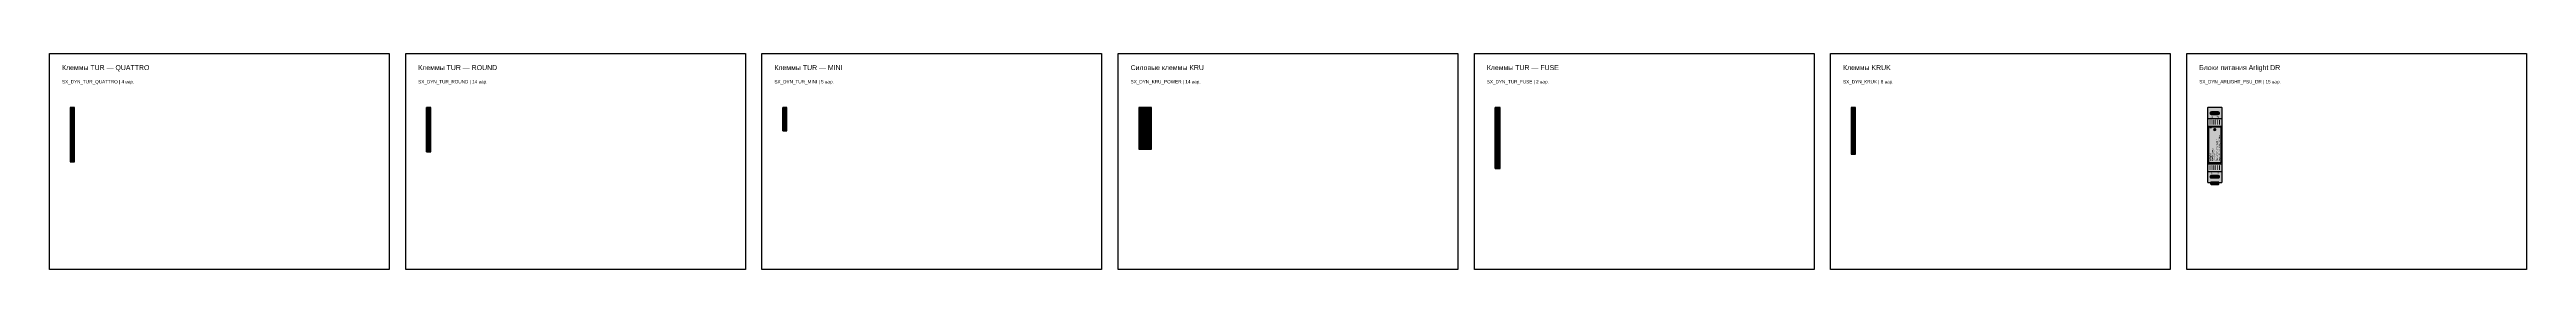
# Model space of a CAD drawing. Header units: millimetres. Extents: x 27500 to 33280, y -10980 to 420.
# Drawn here: x 27500 to 30490, y -520 to -260 of the extents above; entities that cross this region are included whole.
import ezdxf
from ezdxf.enums import TextEntityAlignment as Align

# ---------------------------------------------------------------- set-up
doc = ezdxf.new("R2010")
doc.units = ezdxf.units.MM
doc.styles.add('AL_Arial', font='arial.ttf')
doc.styles.add('AL_ArialBd', font='arialbd.ttf')
doc.styles.add('AL_ArialBdI', font='arialbi.ttf')
doc.styles.get("Standard").update_dxf_attribs({"font": 'arial.ttf'})
doc.styles.add('SX_DYNAMIC_ARIAL', font='arial.ttf')

# ---------------------------------------------------------------- blocks, each defined once
blk = doc.blocks.new('SX_DYN_TUR_QUATTRO_G001')
at = {"true_color": 0x676663}
for points in [[(0, 31.7), (5.2, 31.7), (5.2, 32.7), (0, 32.7)], [(0, -32.7), (5.2, -32.7), (5.2, -31.8), (0, -31.8)]]:
    blk.add_hatch(color=251, dxfattribs=at).paths.add_polyline_path(points)
at = {"true_color": 0x797874}
for points in [[(0, 22.9), (5.2, 22.9), (5.2, 31.7), (0, 31.7)], [(0, -31.8), (5.2, -31.8), (5.2, -23.5), (0, -23.5)]]:
    blk.add_hatch(color=8, dxfattribs=at).paths.add_polyline_path(points)
at = {"true_color": 0x989692}
for points in [[(0, 5.9), (5.2, 5.9), (5.2, 22.9), (0, 22.9)], [(0, -23.5), (5.2, -23.5), (5.2, -3.3), (0, -3.3)]]:
    blk.add_hatch(color=252, dxfattribs=at).paths.add_polyline_path(points)
at = {"true_color": 0x858480}
blk.add_hatch(color=252, dxfattribs=at).paths.add_polyline_path([(0, -3.3), (5.2, -3.3), (5.2, 5.9), (0, 5.9)])
at = {"true_color": 0x3f3f3d}
h = blk.add_hatch(color=250, dxfattribs=at)
edge = h.paths.add_edge_path()
edge.add_arc((2.6, 18.6), 2.1, 0, 360)
h = blk.add_hatch(color=250, dxfattribs=at)
edge = h.paths.add_edge_path()
edge.add_arc((2.6, 10.2), 2.1, 0, 360)
at = {"true_color": 0xa4a29d}
blk.add_hatch(color=253, dxfattribs=at).paths.add_polyline_path([(1, -0.5), (4.2, -0.5, 0.414214), (4.6, -0.1), (4.6, 2.7, 0.414214), (4.2, 3.1), (1, 3.1, 0.414214), (0.6, 2.7), (0.6, -0.1, 0.414214)])
at = {"true_color": 0x444341}
for points in [[(1, 23.1), (4.2, 23.1, 0.414214), (4.5, 23.4), (4.5, 23.6, 0.414214), (4.2, 23.9), (1, 23.9, 0.414214), (0.7, 23.6), (0.7, 23.4, 0.414214)], [(1, -24.5), (4.2, -24.5, 0.414214), (4.5, -24.2), (4.5, -24, 0.414214), (4.2, -23.7), (1, -23.7, 0.414214), (0.7, -24), (0.7, -24.2, 0.414214)]]:
    blk.add_hatch(color=250, dxfattribs=at).paths.add_polyline_path(points)
at = {"true_color": 0xc4c6ca}
h = blk.add_hatch(color=9, dxfattribs=at)
edge = h.paths.add_edge_path()
edge.add_arc((2.6, 18.6), 1.72, 0, 360)
h = blk.add_hatch(color=9, dxfattribs=at)
edge = h.paths.add_edge_path()
edge.add_arc((2.6, 10.2), 1.72, 0, 360)
at = {"true_color": 0x5c5e62}
for points in [[(1.1, 18.4), (4.1, 18.4), (4.1, 18.9), (1.1, 18.9)], [(1.1, 9.9), (4.1, 9.9), (4.1, 10.4), (1.1, 10.4)], [(2.3, 17.7), (2.9, 17.7), (2.9, 19.6), (2.3, 19.6)], [(2.3, 9.2), (2.9, 9.2), (2.9, 11.1), (2.3, 11.1)], [(1.1, -8.6), (4.1, -8.6), (4.1, -8.1), (1.1, -8.1)], [(1.1, -18.7), (4.1, -18.7), (4.1, -18.2), (1.1, -18.2)], [(2.3, -9.3), (2.9, -9.3), (2.9, -7.4), (2.3, -7.4)], [(2.3, -19.4), (2.9, -19.4), (2.9, -17.5), (2.3, -17.5)]]:
    blk.add_hatch(color=251, dxfattribs=at).paths.add_polyline_path(points)
at = {"true_color": 0x343437}
for points in [[(1.3, 3.5), (3.9, 3.5), (3.9, 5), (1.3, 5)], [(1.3, -2.4), (3.9, -2.4), (3.9, -0.9), (1.3, -0.9)]]:
    blk.add_hatch(color=250, dxfattribs=at).paths.add_polyline_path(points)
at = {"true_color": 0x3f3f3d}
h = blk.add_hatch(color=250, dxfattribs=at)
edge = h.paths.add_edge_path()
edge.add_arc((2.6, -8.4), 2.1, 0, 360)
h = blk.add_hatch(color=250, dxfattribs=at)
edge = h.paths.add_edge_path()
edge.add_arc((2.6, -18.5), 2.1, 0, 360)
at = {"true_color": 0xc4c6ca}
h = blk.add_hatch(color=9, dxfattribs=at)
edge = h.paths.add_edge_path()
edge.add_arc((2.6, -8.4), 1.72, 0, 360)
h = blk.add_hatch(color=9, dxfattribs=at)
edge = h.paths.add_edge_path()
edge.add_arc((2.6, -18.5), 1.72, 0, 360)
at = {"color": 251, "true_color": 0x5b5a57}
for p, q in [((0, 31.7), (5.2, 31.7)), ((0, 22.9), (5.2, 22.9)), ((0, 14.4), (5.2, 14.4)), ((0, 5.9), (5.2, 5.9)), ((0, -3.3), (5.2, -3.3)), ((0, -13.4), (5.2, -13.4)), ((0, -23.5), (5.2, -23.5)), ((0, -31.8), (5.2, -31.8))]:
    blk.add_line(p, q, dxfattribs=at)
at = {"color": 253, "true_color": 0xaaa8a3}
blk.add_line((0.2, -32.7), (0.2, 32.7), dxfattribs=at)
blk.add_lwpolyline([(0, -32.7), (5.2, -32.7), (5.2, 32.7), (0, 32.7)], close=True)
at = {"color": 251, "true_color": 0x5b5a57}
blk.add_lwpolyline([(1, -0.5), (4.2, -0.5, 0.414214), (4.6, -0.1), (4.6, 2.7, 0.414214), (4.2, 3.1), (1, 3.1, 0.414214), (0.6, 2.7), (0.6, -0.1, 0.414214)], format="xyb", close=True, dxfattribs=at)
at = {"color": 251, "true_color": 0x535250}
for centre in [(2.6, 18.6), (2.6, 10.2), (2.6, -8.4), (2.6, -18.5)]:
    blk.add_circle(centre, 2.1, dxfattribs=at)
at = {"color": 8, "true_color": 0x797a7d}
for centre in [(2.6, 18.6), (2.6, 10.2), (2.6, -8.4), (2.6, -18.5)]:
    blk.add_circle(centre, 1.72, dxfattribs=at)
at = {"color": 253, "true_color": 0xa0a2a5}
for centre in [(2.6, 18.6), (2.6, 10.2), (2.6, -8.4), (2.6, -18.5)]:
    blk.add_circle(centre, 1.24, dxfattribs=at)
blk = doc.blocks.new('*U474')
blk.add_blockref('SX_DYN_TUR_QUATTRO_G001', (0, 0))
at = {"flags": 1}
for tag in ['WIDTH_MM', 'MODEL', 'SOURCE_BLOCK', 'HEIGHT_MM']:
    blk.add_attdef(tag, (0, 0), '', height=1, dxfattribs=at)
blk = doc.blocks.new('SX_DYN_TUR_ROUND_G001')
at = {"true_color": 0x676663}
for points in [[(0, 24.2), (5.2, 24.2), (5.2, 26.6), (0, 26.6)], [(0, -26.6), (5.2, -26.6), (5.2, -24.2), (0, -24.2)]]:
    blk.add_hatch(color=251, dxfattribs=at).paths.add_polyline_path(points)
at = {"true_color": 0x797874}
for points in [[(0, 14.4), (5.2, 14.4), (5.2, 24.2), (0, 24.2)], [(0, -24.2), (5.2, -24.2), (5.2, -14.6), (0, -14.6)]]:
    blk.add_hatch(color=8, dxfattribs=at).paths.add_polyline_path(points)
at = {"true_color": 0x989692}
for points in [[(0, 5.1), (5.2, 5.1), (5.2, 14.4), (0, 14.4)], [(0, -14.6), (5.2, -14.6), (5.2, -5.3), (0, -5.3)]]:
    blk.add_hatch(color=252, dxfattribs=at).paths.add_polyline_path(points)
at = {"true_color": 0x858480}
blk.add_hatch(color=252, dxfattribs=at).paths.add_polyline_path([(0, -5.3), (5.2, -5.3), (5.2, 5.1), (0, 5.1)])
at = {"true_color": 0x3f3f3d}
h = blk.add_hatch(color=250, dxfattribs=at)
edge = h.paths.add_edge_path()
edge.add_arc((2.6, 9.8), 2.1, 0, 360)
at = {"true_color": 0xa4a29d}
blk.add_hatch(color=253, dxfattribs=at).paths.add_polyline_path([(1, -2.2), (4.2, -2.2, 0.414214), (4.6, -1.8), (4.6, 1.6, 0.414214), (4.2, 2), (1, 2, 0.414214), (0.6, 1.6), (0.6, -1.8, 0.414214)])
at = {"true_color": 0x444341}
for points in [[(1, 14.6), (4.2, 14.6, 0.414214), (4.5, 14.9), (4.5, 15.1, 0.414214), (4.2, 15.4), (1, 15.4, 0.414214), (0.7, 15.1), (0.7, 14.9, 0.414214)], [(1, -15.6), (4.2, -15.6, 0.414214), (4.5, -15.3), (4.5, -15.1, 0.414214), (4.2, -14.8), (1, -14.8, 0.414214), (0.7, -15.1), (0.7, -15.3, 0.414214)]]:
    blk.add_hatch(color=250, dxfattribs=at).paths.add_polyline_path(points)
at = {"true_color": 0xc4c6ca}
h = blk.add_hatch(color=9, dxfattribs=at)
edge = h.paths.add_edge_path()
edge.add_arc((2.6, 9.8), 1.72, 0, 360)
at = {"true_color": 0x5c5e62}
for points in [[(1.1, 9.5), (4.1, 9.5), (4.1, 10), (1.1, 10)], [(2.3, 8.8), (2.9, 8.8), (2.9, 10.7), (2.3, 10.7)], [(1.1, -10.2), (4.1, -10.2), (4.1, -9.7), (1.1, -9.7)], [(2.3, -10.9), (2.9, -10.9), (2.9, -9), (2.3, -9)]]:
    blk.add_hatch(color=251, dxfattribs=at).paths.add_polyline_path(points)
at = {"true_color": 0x343437}
for points in [[(1.3, 2.6), (3.9, 2.6), (3.9, 4.2), (1.3, 4.2)], [(1.3, -4.4), (3.9, -4.4), (3.9, -2.8), (1.3, -2.8)]]:
    blk.add_hatch(color=250, dxfattribs=at).paths.add_polyline_path(points)
at = {"true_color": 0x3f3f3d}
h = blk.add_hatch(color=250, dxfattribs=at)
edge = h.paths.add_edge_path()
edge.add_arc((2.6, -10), 2.1, 0, 360)
at = {"true_color": 0xc4c6ca}
h = blk.add_hatch(color=9, dxfattribs=at)
edge = h.paths.add_edge_path()
edge.add_arc((2.6, -10), 1.72, 0, 360)
at = {"color": 251, "true_color": 0x5b5a57}
for p, q in [((0, 24.2), (5.2, 24.2)), ((0, 14.4), (5.2, 14.4)), ((0, 5.1), (5.2, 5.1)), ((0, -5.3), (5.2, -5.3)), ((0, -14.6), (5.2, -14.6)), ((0, -24.2), (5.2, -24.2))]:
    blk.add_line(p, q, dxfattribs=at)
at = {"color": 253, "true_color": 0xaaa8a3}
blk.add_line((0.2, -26.6), (0.2, 26.6), dxfattribs=at)
blk.add_lwpolyline([(0, -26.6), (5.2, -26.6), (5.2, 26.6), (0, 26.6)], close=True)
at = {"color": 251, "true_color": 0x5b5a57}
blk.add_lwpolyline([(1, -2.2), (4.2, -2.2, 0.414214), (4.6, -1.8), (4.6, 1.6, 0.414214), (4.2, 2), (1, 2, 0.414214), (0.6, 1.6), (0.6, -1.8, 0.414214)], format="xyb", close=True, dxfattribs=at)
at = {"color": 251, "true_color": 0x535250}
for centre in [(2.6, 9.8), (2.6, -10)]:
    blk.add_circle(centre, 2.1, dxfattribs=at)
at = {"color": 8, "true_color": 0x797a7d}
for centre in [(2.6, 9.8), (2.6, -10)]:
    blk.add_circle(centre, 1.72, dxfattribs=at)
at = {"color": 253, "true_color": 0xa0a2a5}
for centre in [(2.6, 9.8), (2.6, -10)]:
    blk.add_circle(centre, 1.24, dxfattribs=at)
blk = doc.blocks.new('*U475')
blk.add_blockref('SX_DYN_TUR_ROUND_G001', (0, 0))
at = {"flags": 1}
for tag in ['WIDTH_MM', 'MODEL', 'SOURCE_BLOCK', 'HEIGHT_MM']:
    blk.add_attdef(tag, (0, 0), '', height=1, dxfattribs=at)
blk = doc.blocks.new('SX_DYN_TUR_MINI_G001')
at = {"true_color": 0x676663}
for points in [[(0, 13), (5.2, 13), (5.2, 14), (0, 14)], [(0, -14), (5.2, -14), (5.2, -13), (0, -13)]]:
    blk.add_hatch(color=251, dxfattribs=at).paths.add_polyline_path(points)
at = {"true_color": 0x797874}
for points in [[(0, 10.5), (5.2, 10.5), (5.2, 13), (0, 13)], [(0, -13), (5.2, -13), (5.2, -10.5), (0, -10.5)]]:
    blk.add_hatch(color=8, dxfattribs=at).paths.add_polyline_path(points)
at = {"true_color": 0x989692}
for points in [[(0, 3), (5.2, 3), (5.2, 10.5), (0, 10.5)], [(0, -10.5), (5.2, -10.5), (5.2, -3), (0, -3)]]:
    blk.add_hatch(color=252, dxfattribs=at).paths.add_polyline_path(points)
at = {"true_color": 0x858480}
blk.add_hatch(color=252, dxfattribs=at).paths.add_polyline_path([(0, -3), (5.2, -3), (5.2, 3), (0, 3)])
at = {"true_color": 0x3f3f3d}
h = blk.add_hatch(color=250, dxfattribs=at)
edge = h.paths.add_edge_path()
edge.add_arc((2.6, 6.8), 2.1, 0, 360)
at = {"true_color": 0x444341}
for points in [[(1, 10.7), (4.2, 10.7, 0.414214), (4.5, 11), (4.5, 11.2, 0.414214), (4.2, 11.5), (1, 11.5, 0.414214), (0.7, 11.2), (0.7, 11, 0.414214)], [(1, -11.5), (4.2, -11.5, 0.414214), (4.5, -11.2), (4.5, -11, 0.414214), (4.2, -10.7), (1, -10.7, 0.414214), (0.7, -11), (0.7, -11.2, 0.414214)]]:
    blk.add_hatch(color=250, dxfattribs=at).paths.add_polyline_path(points)
at = {"true_color": 0xc4c6ca}
h = blk.add_hatch(color=9, dxfattribs=at)
edge = h.paths.add_edge_path()
edge.add_arc((2.6, 6.8), 1.72, 0, 360)
at = {"true_color": 0x5c5e62}
for points in [[(1.1, 6.5), (4.1, 6.5), (4.1, 7), (1.1, 7)], [(2.3, 5.8), (2.9, 5.8), (2.9, 7.7), (2.3, 7.7)], [(1.1, -7), (4.1, -7), (4.1, -6.5), (1.1, -6.5)], [(2.3, -7.7), (2.9, -7.7), (2.9, -5.8), (2.3, -5.8)]]:
    blk.add_hatch(color=251, dxfattribs=at).paths.add_polyline_path(points)
at = {"true_color": 0x343437}
blk.add_hatch(color=250, dxfattribs=at).paths.add_polyline_path([(1.3, -1.2), (3.9, -1.2), (3.9, 1.2), (1.3, 1.2)])
at = {"true_color": 0x3f3f3d}
h = blk.add_hatch(color=250, dxfattribs=at)
edge = h.paths.add_edge_path()
edge.add_arc((2.6, -6.8), 2.1, 0, 360)
at = {"true_color": 0xc4c6ca}
h = blk.add_hatch(color=9, dxfattribs=at)
edge = h.paths.add_edge_path()
edge.add_arc((2.6, -6.8), 1.72, 0, 360)
at = {"color": 251, "true_color": 0x5b5a57}
for p, q in [((0, 13), (5.2, 13)), ((0, 10.5), (5.2, 10.5)), ((0, 3), (5.2, 3)), ((0, -3), (5.2, -3)), ((0, -10.5), (5.2, -10.5)), ((0, -13), (5.2, -13))]:
    blk.add_line(p, q, dxfattribs=at)
at = {"color": 253, "true_color": 0xaaa8a3}
blk.add_line((0.2, -14), (0.2, 14), dxfattribs=at)
blk.add_lwpolyline([(0, -14), (5.2, -14), (5.2, 14), (0, 14)], close=True)
at = {"color": 251, "true_color": 0x535250}
for centre in [(2.6, 6.8), (2.6, -6.8)]:
    blk.add_circle(centre, 2.1, dxfattribs=at)
at = {"color": 8, "true_color": 0x797a7d}
for centre in [(2.6, 6.8), (2.6, -6.8)]:
    blk.add_circle(centre, 1.72, dxfattribs=at)
at = {"color": 253, "true_color": 0xa0a2a5}
for centre in [(2.6, 6.8), (2.6, -6.8)]:
    blk.add_circle(centre, 1.24, dxfattribs=at)
blk = doc.blocks.new('*U476')
blk.add_blockref('SX_DYN_TUR_MINI_G001', (0, 0))
at = {"flags": 1}
for tag in ['WIDTH_MM', 'MODEL', 'SOURCE_BLOCK', 'HEIGHT_MM']:
    blk.add_attdef(tag, (0, 0), '', height=1, dxfattribs=at)
blk = doc.blocks.new('SX_DYN_KRU_POWER_G001')
at = {"true_color": 0x676663}
for points in [[(0, 23.5), (15.2, 23.5), (15.2, 25), (0, 25)], [(0, -25), (15.2, -25), (15.2, -23.5), (0, -23.5)]]:
    blk.add_hatch(color=251, dxfattribs=at).paths.add_polyline_path(points)
at = {"true_color": 0x797874}
for points in [[(0, 18), (15.2, 18), (15.2, 23.5), (0, 23.5)], [(0, -23.5), (15.2, -23.5), (15.2, -18), (0, -18)]]:
    blk.add_hatch(color=8, dxfattribs=at).paths.add_polyline_path(points)
at = {"true_color": 0x989692}
for points in [[(0, 4), (15.2, 4), (15.2, 18), (0, 18)], [(0, -18), (15.2, -18), (15.2, -4), (0, -4)]]:
    blk.add_hatch(color=252, dxfattribs=at).paths.add_polyline_path(points)
at = {"true_color": 0x858480}
blk.add_hatch(color=252, dxfattribs=at).paths.add_polyline_path([(0, -4), (15.2, -4), (15.2, 4), (0, 4)])
at = {"true_color": 0x444341}
for points in [[(1, 18.2), (14.2, 18.2, 0.4142135624), (14.5, 18.5), (14.5, 18.7, 0.4142135624), (14.2, 19), (1, 19, 0.4142135624), (0.7, 18.7), (0.7, 18.5, 0.4142135624)], [(1, -19), (14.2, -19, 0.4142135624), (14.5, -18.7), (14.5, -18.5, 0.4142135624), (14.2, -18.2), (1, -18.2, 0.4142135624), (0.7, -18.5), (0.7, -18.7, 0.4142135624)]]:
    blk.add_hatch(color=250, dxfattribs=at).paths.add_polyline_path(points)
at = {"true_color": 0xa4a29d}
blk.add_hatch(color=253, dxfattribs=at).paths.add_polyline_path([(2.072, -1.6), (13.128, -1.6, 0.4142135624), (13.528, -1.2), (13.528, 1.2, 0.4142135624), (13.128, 1.6), (2.072, 1.6, 0.4142135624), (1.672, 1.2), (1.672, -1.2, 0.4142135624)])
at = {"true_color": 0x3f3f3d}
h = blk.add_hatch(color=250, dxfattribs=at)
edge = h.paths.add_edge_path()
edge.add_arc((7.6, 11), 4.5, 0, 360)
at = {"true_color": 0x343437}
for points in [[(3.8, 1.82), (11.4, 1.82), (11.4, 3.1), (3.8, 3.1)], [(3.8, -3.1), (11.4, -3.1), (11.4, -1.82), (3.8, -1.82)]]:
    blk.add_hatch(color=250, dxfattribs=at).paths.add_polyline_path(points)
at = {"true_color": 0xc4c6ca}
h = blk.add_hatch(color=9, dxfattribs=at)
edge = h.paths.add_edge_path()
edge.add_arc((7.6, 11), 3.69, 0, 360)
at = {"true_color": 0x5c5e62}
for points in [[(4.4266, 10.4096), (10.7734, 10.4096), (10.7734, 11.5904), (4.4266, 11.5904)], [(7.0096, 9.032492), (8.1904, 9.032492), (8.1904, 12.967508), (7.0096, 12.967508)], [(4.4266, -11.5904), (10.7734, -11.5904), (10.7734, -10.4096), (4.4266, -10.4096)], [(7.0096, -12.967508), (8.1904, -12.967508), (8.1904, -9.032492), (7.0096, -9.032492)]]:
    blk.add_hatch(color=251, dxfattribs=at).paths.add_polyline_path(points)
at = {"true_color": 0x3f3f3d}
h = blk.add_hatch(color=250, dxfattribs=at)
edge = h.paths.add_edge_path()
edge.add_arc((7.6, -11), 4.5, 0, 360)
at = {"true_color": 0xc4c6ca}
h = blk.add_hatch(color=9, dxfattribs=at)
edge = h.paths.add_edge_path()
edge.add_arc((7.6, -11), 3.69, 0, 360)
at = {"color": 251, "true_color": 0x5b5a57}
for p, q in [((0, 23.5), (15.2, 23.5)), ((0, 18), (15.2, 18)), ((0, 4), (15.2, 4)), ((0, -4), (15.2, -4)), ((0, -18), (15.2, -18)), ((0, -23.5), (15.2, -23.5))]:
    blk.add_line(p, q, dxfattribs=at)
at = {"color": 253, "true_color": 0xaaa8a3}
blk.add_line((0.25, -25), (0.25, 25), dxfattribs=at)
blk.add_lwpolyline([(0, -25), (15.2, -25), (15.2, 25), (0, 25)], close=True)
at = {"color": 251, "true_color": 0x5b5a57}
blk.add_lwpolyline([(2.072, -1.6), (13.128, -1.6, 0.4142135624), (13.528, -1.2), (13.528, 1.2, 0.4142135624), (13.128, 1.6), (2.072, 1.6, 0.4142135624), (1.672, 1.2), (1.672, -1.2, 0.4142135624)], format="xyb", close=True, dxfattribs=at)
at = {"color": 251, "true_color": 0x535250}
for centre in [(7.6, 11), (7.6, -11)]:
    blk.add_circle(centre, 4.5, dxfattribs=at)
at = {"color": 8, "true_color": 0x797a7d}
for centre in [(7.6, 11), (7.6, -11)]:
    blk.add_circle(centre, 3.69, dxfattribs=at)
at = {"color": 253, "true_color": 0xa0a2a5}
for centre in [(7.6, 11), (7.6, -11)]:
    blk.add_circle(centre, 2.6568, dxfattribs=at)
blk = doc.blocks.new('*U477')
blk.add_blockref('SX_DYN_KRU_POWER_G001', (0, 0))
at = {"flags": 1}
for tag in ['WIDTH_MM', 'MODEL', 'SOURCE_BLOCK', 'HEIGHT_MM']:
    blk.add_attdef(tag, (0, 0), '', height=1, dxfattribs=at)
blk = doc.blocks.new('SX_DYN_TUR_FUSE_G001')
at = {"true_color": 0x676663}
for points in [[(0, 31.2), (6.2, 31.2), (6.2, 36.8), (0, 36.8)], [(0, -36.8), (6.2, -36.8), (6.2, -31.4), (0, -31.4)]]:
    blk.add_hatch(color=251, dxfattribs=at).paths.add_polyline_path(points)
at = {"true_color": 0x797874}
for points in [[(0, 22.9), (6.2, 22.9), (6.2, 31.2), (0, 31.2)], [(0, 18.5), (6.2, 18.5), (6.2, 22.9), (0, 22.9)], [(0, -13.2), (6.2, -13.2), (6.2, -9.1), (0, -9.1)], [(0, -31.4), (6.2, -31.4), (6.2, -22.8), (0, -22.8)]]:
    blk.add_hatch(color=8, dxfattribs=at).paths.add_polyline_path(points)
at = {"true_color": 0x989692}
for points in [[(0, 9.5), (6.2, 9.5), (6.2, 18.5), (0, 18.5)], [(0, -9.1), (6.2, -9.1), (6.2, -0.1), (0, -0.1)]]:
    blk.add_hatch(color=252, dxfattribs=at).paths.add_polyline_path(points)
at = {"true_color": 0x858480}
blk.add_hatch(color=252, dxfattribs=at).paths.add_polyline_path([(0, -0.1), (6.2, -0.1), (6.2, 9.5), (0, 9.5)])
at = {"true_color": 0x323230}
h = blk.add_hatch(color=250, dxfattribs=at)
edge = h.paths.add_edge_path()
edge.add_arc((3.1, 27.1), 2.6, 0, 360)
at = {"true_color": 0x3f3f3d}
h = blk.add_hatch(color=250, dxfattribs=at)
edge = h.paths.add_edge_path()
edge.add_arc((3.1, 13.9), 2.6, 0, 360)
at = {"true_color": 0x444341}
for points in [[(1, 21.9), (5.2, 21.9, 0.414214), (5.5, 22.1), (5.5, 22.4, 0.414214), (5.2, 22.6), (1, 22.6, 0.414214), (0.7, 22.4), (0.7, 22.1, 0.414214)], [(1, -10.1), (5.2, -10.1, 0.414214), (5.5, -9.8), (5.5, -9.6, 0.414214), (5.2, -9.2), (1, -9.2, 0.414214), (0.7, -9.6), (0.7, -9.8, 0.414214)], [(1, -22.6), (5.2, -22.6, 0.414214), (5.5, -22.2), (5.5, -22.1, 0.414214), (5.2, -21.8), (1, -21.8, 0.414214), (0.7, -22.1), (0.7, -22.2, 0.414214)]]:
    blk.add_hatch(color=250, dxfattribs=at).paths.add_polyline_path(points)
at = {"true_color": 0xa4a29d}
blk.add_hatch(color=253, dxfattribs=at).paths.add_polyline_path([(1.1, 2.7), (5.1, 2.7, 0.414214), (5.5, 3.1), (5.5, 6.2, 0.414214), (5.1, 6.6), (1.1, 6.6, 0.414214), (0.7, 6.2), (0.7, 3.1, 0.414214)])
at = {"true_color": 0xc4c6ca}
h = blk.add_hatch(color=9, dxfattribs=at)
edge = h.paths.add_edge_path()
edge.add_arc((3.1, 27.1), 2.13, 0, 360)
h = blk.add_hatch(color=9, dxfattribs=at)
edge = h.paths.add_edge_path()
edge.add_arc((3.1, 13.9), 2.13, 0, 360)
at = {"true_color": 0x5c5e62}
for points in [[(1.3, 26.7), (4.9, 26.7), (4.9, 27.4), (1.3, 27.4)], [(1.3, 13.6), (4.9, 13.6), (4.9, 14.3), (1.3, 14.3)], [(2.8, 25.9), (3.4, 25.9), (3.4, 28.2), (2.8, 28.2)], [(2.8, 12.8), (3.4, 12.8), (3.4, 15.1), (2.8, 15.1)], [(1.3, -4.9), (4.9, -4.9), (4.9, -4.3), (1.3, -4.3)], [(1.3, -27.4), (4.9, -27.4), (4.9, -26.7), (1.3, -26.7)], [(2.8, -5.7), (3.4, -5.7), (3.4, -3.5), (2.8, -3.5)], [(2.8, -28.2), (3.4, -28.2), (3.4, -25.9), (2.8, -25.9)]]:
    blk.add_hatch(color=251, dxfattribs=at).paths.add_polyline_path(points)
at = {"true_color": 0x343437}
for points in [[(1.6, 7), (4.7, 7), (4.7, 8.6), (1.6, 8.6)], [(1.6, 0.8), (4.7, 0.8), (4.7, 2.3), (1.6, 2.3)]]:
    blk.add_hatch(color=250, dxfattribs=at).paths.add_polyline_path(points)
at = {"true_color": 0x646360}
blk.add_hatch(color=251, dxfattribs=at).paths.add_polyline_path([(0, -22.8), (6.2, -22.8), (6.2, -13.2), (0, -13.2)])
at = {"true_color": 0x3f3f3d}
h = blk.add_hatch(color=250, dxfattribs=at)
edge = h.paths.add_edge_path()
edge.add_arc((3.1, -4.6), 2.6, 0, 360)
at = {"true_color": 0x323230}
h = blk.add_hatch(color=250, dxfattribs=at)
edge = h.paths.add_edge_path()
edge.add_arc((3.1, -27.1), 2.6, 0, 360)
at = {"true_color": 0xc4c6ca}
h = blk.add_hatch(color=9, dxfattribs=at)
edge = h.paths.add_edge_path()
edge.add_arc((3.1, -4.6), 2.13, 0, 360)
h = blk.add_hatch(color=9, dxfattribs=at)
edge = h.paths.add_edge_path()
edge.add_arc((3.1, -27.1), 2.13, 0, 360)
at = {"color": 251, "true_color": 0x5b5a57}
for p, q in [((0, 31.2), (6.2, 31.2)), ((0, 22.9), (6.2, 22.9)), ((0, 18.5), (6.2, 18.5)), ((0, 9.5), (6.2, 9.5)), ((0, -0.1), (6.2, -0.1)), ((0, -9.1), (6.2, -9.1)), ((0, -13.2), (6.2, -13.2)), ((0, -22.8), (6.2, -22.8)), ((0, -31.4), (6.2, -31.4))]:
    blk.add_line(p, q, dxfattribs=at)
at = {"color": 253, "true_color": 0xaaa8a3}
blk.add_line((0.2, -36.8), (0.2, 36.8), dxfattribs=at)
blk.add_lwpolyline([(0, -36.8), (6.2, -36.8), (6.2, 36.8), (0, 36.8)], close=True)
at = {"color": 251, "true_color": 0x5b5a57}
blk.add_lwpolyline([(1.1, 2.7), (5.1, 2.7, 0.414214), (5.5, 3.1), (5.5, 6.2, 0.414214), (5.1, 6.6), (1.1, 6.6, 0.414214), (0.7, 6.2), (0.7, 3.1, 0.414214)], format="xyb", close=True, dxfattribs=at)
at = {"color": 250, "true_color": 0x42423f}
for centre in [(3.1, 27.1), (3.1, -27.1)]:
    blk.add_circle(centre, 2.6, dxfattribs=at)
at = {"color": 251, "true_color": 0x535250}
for centre in [(3.1, 13.9), (3.1, -4.6)]:
    blk.add_circle(centre, 2.6, dxfattribs=at)
at = {"color": 8, "true_color": 0x797a7d}
for centre in [(3.1, 27.1), (3.1, 13.9), (3.1, -4.6), (3.1, -27.1)]:
    blk.add_circle(centre, 2.13, dxfattribs=at)
at = {"color": 253, "true_color": 0xa0a2a5}
for centre in [(3.1, 27.1), (3.1, 13.9), (3.1, -4.6), (3.1, -27.1)]:
    blk.add_circle(centre, 1.54, dxfattribs=at)
blk = doc.blocks.new('*U478')
blk.add_blockref('SX_DYN_TUR_FUSE_G001', (0, 0))
at = {"flags": 1}
for tag in ['WIDTH_MM', 'MODEL', 'SOURCE_BLOCK', 'HEIGHT_MM']:
    blk.add_attdef(tag, (0, 0), '', height=1, dxfattribs=at)
blk = doc.blocks.new('SX_DYN_KRUK_G001')
at = {"true_color": 0x676663}
for points in [[(0, 23), (5.2, 23), (5.2, 28), (0, 28)], [(0, -28), (5.2, -28), (5.2, -23), (0, -23)]]:
    blk.add_hatch(color=251, dxfattribs=at).paths.add_polyline_path(points)
at = {"true_color": 0x797874}
for points in [[(0, 14.8), (5.2, 14.8), (5.2, 23), (0, 23)], [(0, 11.5), (5.2, 11.5), (5.2, 14.8), (0, 14.8)], [(0, -15), (5.2, -15), (5.2, -11.5), (0, -11.5)], [(0, -23), (5.2, -23), (5.2, -15), (0, -15)]]:
    blk.add_hatch(color=8, dxfattribs=at).paths.add_polyline_path(points)
at = {"true_color": 0x989692}
for points in [[(0, 3), (5.2, 3), (5.2, 11.5), (0, 11.5)], [(0, -11.5), (5.2, -11.5), (5.2, -3), (0, -3)]]:
    blk.add_hatch(color=252, dxfattribs=at).paths.add_polyline_path(points)
at = {"true_color": 0x858480}
blk.add_hatch(color=252, dxfattribs=at).paths.add_polyline_path([(0, -3), (5.2, -3), (5.2, 3), (0, 3)])
at = {"true_color": 0x323230}
h = blk.add_hatch(color=250, dxfattribs=at)
edge = h.paths.add_edge_path()
edge.add_arc((2.6, 18.9), 2.1, 0, 360)
at = {"true_color": 0x3f3f3d}
h = blk.add_hatch(color=250, dxfattribs=at)
edge = h.paths.add_edge_path()
edge.add_arc((2.6, 7.2), 2.1, 0, 360)
at = {"true_color": 0x444341}
for points in [[(1, 13.8), (4.2, 13.8, 0.414214), (4.5, 14.1), (4.5, 14.3, 0.414214), (4.2, 14.6), (1, 14.6, 0.414214), (0.7, 14.3), (0.7, 14.1, 0.414214)], [(1, -12.5), (4.2, -12.5, 0.414214), (4.5, -12.2), (4.5, -12, 0.414214), (4.2, -11.7), (1, -11.7, 0.414214), (0.7, -12), (0.7, -12.2, 0.414214)]]:
    blk.add_hatch(color=250, dxfattribs=at).paths.add_polyline_path(points)
at = {"true_color": 0xc4c6ca}
h = blk.add_hatch(color=9, dxfattribs=at)
edge = h.paths.add_edge_path()
edge.add_arc((2.6, 18.9), 1.72, 0, 360)
h = blk.add_hatch(color=9, dxfattribs=at)
edge = h.paths.add_edge_path()
edge.add_arc((2.6, 7.2), 1.72, 0, 360)
at = {"true_color": 0x5c5e62}
for points in [[(1.1, 18.6), (4.1, 18.6), (4.1, 19.2), (1.1, 19.2)], [(1.1, 7), (4.1, 7), (4.1, 7.5), (1.1, 7.5)], [(2.3, 18), (2.9, 18), (2.9, 19.8), (2.3, 19.8)], [(2.3, 6.3), (2.9, 6.3), (2.9, 8.2), (2.3, 8.2)], [(1.1, -7.5), (4.1, -7.5), (4.1, -7), (1.1, -7)], [(1.1, -19.3), (4.1, -19.3), (4.1, -18.7), (1.1, -18.7)], [(2.3, -8.2), (2.9, -8.2), (2.9, -6.3), (2.3, -6.3)], [(2.3, -19.9), (2.9, -19.9), (2.9, -18.1), (2.3, -18.1)]]:
    blk.add_hatch(color=251, dxfattribs=at).paths.add_polyline_path(points)
at = {"true_color": 0x343437}
blk.add_hatch(color=250, dxfattribs=at).paths.add_polyline_path([(1.3, -1.2), (3.9, -1.2), (3.9, 1.2), (1.3, 1.2)])
at = {"true_color": 0x3f3f3d}
h = blk.add_hatch(color=250, dxfattribs=at)
edge = h.paths.add_edge_path()
edge.add_arc((2.6, -7.2), 2.1, 0, 360)
at = {"true_color": 0x323230}
h = blk.add_hatch(color=250, dxfattribs=at)
edge = h.paths.add_edge_path()
edge.add_arc((2.6, -19), 2.1, 0, 360)
at = {"true_color": 0xc4c6ca}
h = blk.add_hatch(color=9, dxfattribs=at)
edge = h.paths.add_edge_path()
edge.add_arc((2.6, -7.2), 1.72, 0, 360)
h = blk.add_hatch(color=9, dxfattribs=at)
edge = h.paths.add_edge_path()
edge.add_arc((2.6, -19), 1.72, 0, 360)
at = {"color": 251, "true_color": 0x5b5a57}
for p, q in [((0, 23), (5.2, 23)), ((0, 14.8), (5.2, 14.8)), ((0, 11.5), (5.2, 11.5)), ((0, 3), (5.2, 3)), ((0, -3), (5.2, -3)), ((0, -11.5), (5.2, -11.5)), ((0, -15), (5.2, -15)), ((0, -23), (5.2, -23))]:
    blk.add_line(p, q, dxfattribs=at)
at = {"color": 253, "true_color": 0xaaa8a3}
blk.add_line((0.2, -28), (0.2, 28), dxfattribs=at)
blk.add_lwpolyline([(0, -28), (5.2, -28), (5.2, 28), (0, 28)], close=True)
at = {"color": 250, "true_color": 0x42423f}
for centre in [(2.6, 18.9), (2.6, -19)]:
    blk.add_circle(centre, 2.1, dxfattribs=at)
at = {"color": 251, "true_color": 0x535250}
for centre in [(2.6, 7.2), (2.6, -7.2)]:
    blk.add_circle(centre, 2.1, dxfattribs=at)
at = {"color": 8, "true_color": 0x797a7d}
for centre in [(2.6, 18.9), (2.6, 7.2), (2.6, -7.2), (2.6, -19)]:
    blk.add_circle(centre, 1.72, dxfattribs=at)
at = {"color": 253, "true_color": 0xa0a2a5}
for centre in [(2.6, 18.9), (2.6, 7.2), (2.6, -7.2), (2.6, -19)]:
    blk.add_circle(centre, 1.24, dxfattribs=at)
blk = doc.blocks.new('*U479')
blk.add_blockref('SX_DYN_KRUK_G001', (0, 0))
at = {"flags": 1}
for tag in ['WIDTH_MM', 'MODEL', 'SOURCE_BLOCK', 'HEIGHT_MM']:
    blk.add_attdef(tag, (0, 0), '', height=1, dxfattribs=at)
blk = doc.blocks.new('SX_DYN_ARLIGHT_PSU_DR_G001')
at = {"true_color": 0xdddddb}
blk.add_hatch(color=254, dxfattribs=at).paths.add_polyline_path([(0.6, -45.15), (16.9, -45.15, 0.41421356), (17.5, -44.55), (17.5, 44.55, 0.41421356), (16.9, 45.15), (0.6, 45.15, 0.41421356), (0, 44.55), (0, -44.55, 0.41421356)])
at = {"true_color": 0xe6e6e4}
blk.add_hatch(color=254, dxfattribs=at).paths.add_polyline_path([(0, -31.9), (17.5, -31.9), (17.5, 31.9), (0, 31.9)])
at = {"true_color": 0x28282a}
for points in [[(4.849, 35.75), (12.651, 35.75, 0.41421356), (15.15, 38.249), (15.15, 38.251, 0.41421356), (12.651, 40.75), (4.849, 40.75, 0.41421356), (2.35, 38.251), (2.35, 38.249, 0.41421356)], [(4.849, -40.75), (12.651, -40.75, 0.41421356), (15.15, -38.251), (15.15, -38.249, 0.41421356), (12.651, -35.75), (4.849, -35.75, 0.41421356), (2.35, -38.249), (2.35, -38.251, 0.41421356)]]:
    blk.add_hatch(color=250, dxfattribs=at).paths.add_polyline_path(points)
at = {"true_color": 0x969696}
for points in [[(2.85, 24.3), (3.15, 24.3, 0.41421356), (3.45, 24.6), (3.45, 30, 0.41421356), (3.15, 30.3), (2.85, 30.3, 0.41421356), (2.55, 30), (2.55, 24.6, 0.41421356)], [(5.15, 24.3), (5.45, 24.3, 0.41421356), (5.75, 24.6), (5.75, 30, 0.41421356), (5.45, 30.3), (5.15, 30.3, 0.41421356), (4.85, 30), (4.85, 24.6, 0.41421356)], [(7.45, 24.3), (7.75, 24.3, 0.41421356), (8.05, 24.6), (8.05, 30, 0.41421356), (7.75, 30.3), (7.45, 30.3, 0.41421356), (7.15, 30), (7.15, 24.6, 0.41421356)], [(9.75, 24.3), (10.05, 24.3, 0.41421356), (10.35, 24.6), (10.35, 30, 0.41421356), (10.05, 30.3), (9.75, 30.3, 0.41421356), (9.45, 30), (9.45, 24.6, 0.41421356)], [(12.05, 24.3), (12.35, 24.3, 0.41421356), (12.65, 24.6), (12.65, 30, 0.41421356), (12.35, 30.3), (12.05, 30.3, 0.41421356), (11.75, 30), (11.75, 24.6, 0.41421356)], [(14.35, 24.3), (14.65, 24.3, 0.41421356), (14.95, 24.6), (14.95, 30, 0.41421356), (14.65, 30.3), (14.35, 30.3, 0.41421356), (14.05, 30), (14.05, 24.6, 0.41421356)], [(2.85, -30.3), (3.15, -30.3, 0.41421356), (3.45, -30), (3.45, -24.6, 0.41421356), (3.15, -24.3), (2.85, -24.3, 0.41421356), (2.55, -24.6), (2.55, -30, 0.41421356)], [(5.15, -30.3), (5.45, -30.3, 0.41421356), (5.75, -30), (5.75, -24.6, 0.41421356), (5.45, -24.3), (5.15, -24.3, 0.41421356), (4.85, -24.6), (4.85, -30, 0.41421356)], [(7.45, -30.3), (7.75, -30.3, 0.41421356), (8.05, -30), (8.05, -24.6, 0.41421356), (7.75, -24.3), (7.45, -24.3, 0.41421356), (7.15, -24.6), (7.15, -30, 0.41421356)], [(9.75, -30.3), (10.05, -30.3, 0.41421356), (10.35, -30), (10.35, -24.6, 0.41421356), (10.05, -24.3), (9.75, -24.3, 0.41421356), (9.45, -24.6), (9.45, -30, 0.41421356)], [(12.05, -30.3), (12.35, -30.3, 0.41421356), (12.65, -30), (12.65, -24.6, 0.41421356), (12.35, -24.3), (12.05, -24.3, 0.41421356), (11.75, -24.6), (11.75, -30, 0.41421356)], [(14.35, -30.3), (14.65, -30.3, 0.41421356), (14.95, -30), (14.95, -24.6, 0.41421356), (14.65, -24.3), (14.35, -24.3, 0.41421356), (14.05, -24.6), (14.05, -30, 0.41421356)]]:
    blk.add_hatch(color=252, dxfattribs=at).paths.add_polyline_path(points)
at = {"true_color": 0x28282a}
h = blk.add_hatch(color=250, dxfattribs=at)
edge = h.paths.add_edge_path()
edge.add_arc((5.15, 38.25), 2.3, 0, 360)
at = {"true_color": 0xc4c6c8}
h = blk.add_hatch(color=9, dxfattribs=at)
edge = h.paths.add_edge_path()
edge.add_arc((5.15, 38.25), 1.702, 0, 360)
at = {"true_color": 0x28282a}
h = blk.add_hatch(color=250, dxfattribs=at)
edge = h.paths.add_edge_path()
edge.add_arc((12.35, 38.25), 2.3, 0, 360)
at = {"true_color": 0xc4c6c8}
h = blk.add_hatch(color=9, dxfattribs=at)
edge = h.paths.add_edge_path()
edge.add_arc((12.35, 38.25), 1.702, 0, 360)
at = {"true_color": 0xeeeeec}
blk.add_hatch(color=7, dxfattribs=at).paths.add_polyline_path([(0, -22.7), (17.5, -22.7), (17.5, 22.7), (0, 22.7)])
at = {"true_color": 0x5ac86e}
blk.add_hatch(color=93, dxfattribs=at).paths.add_polyline_path([(2.6, 20.1), (5, 20.1), (5, 21.3), (2.6, 21.3)])
at = {"true_color": 0x28282a}
h = blk.add_hatch(color=250, dxfattribs=at)
edge = h.paths.add_edge_path()
edge.add_arc((8.75, 18.5), 2, 0, 360)
at = {"true_color": 0xd2be78}
h = blk.add_hatch(color=43, dxfattribs=at)
edge = h.paths.add_edge_path()
edge.add_arc((8.75, 18.5), 1.5, 0, 360)
at = {"true_color": 0x28282a}
h = blk.add_hatch(color=250, dxfattribs=at)
edge = h.paths.add_edge_path()
edge.add_arc((5.15, -38.25), 2.3, 0, 360)
at = {"true_color": 0xc4c6c8}
h = blk.add_hatch(color=9, dxfattribs=at)
edge = h.paths.add_edge_path()
edge.add_arc((5.15, -38.25), 1.702, 0, 360)
at = {"true_color": 0xd1d1cf}
blk.add_hatch(color=254, dxfattribs=at).paths.add_polyline_path([(4.35, -47.45), (13.15, -47.45, 0.41421356), (13.75, -46.85), (13.75, -45.25, 0.41421356), (13.15, -44.65), (4.35, -44.65, 0.41421356), (3.75, -45.25), (3.75, -46.85, 0.41421356)])
at = {"true_color": 0x28282a}
h = blk.add_hatch(color=250, dxfattribs=at)
edge = h.paths.add_edge_path()
edge.add_arc((12.35, -38.25), 2.3, 0, 360)
at = {"true_color": 0xc4c6c8}
h = blk.add_hatch(color=9, dxfattribs=at)
edge = h.paths.add_edge_path()
edge.add_arc((12.35, -38.25), 1.702, 0, 360)
at = {"color": 9, "true_color": 0xb9b9b8}
for p, q in [((0, 31.9), (17.5, 31.9)), ((0, 22.7), (17.5, 22.7)), ((0, -22.7), (17.5, -22.7)), ((0, -31.9), (17.5, -31.9))]:
    blk.add_line(p, q, dxfattribs=at)
at = {"color": 251, "true_color": 0x58595a}
for p, q in [((4, 38.25), (6.3, 38.25)), ((5.15, 37.1), (5.15, 39.4)), ((11.2, 38.25), (13.5, 38.25)), ((12.35, 37.1), (12.35, 39.4)), ((4, -38.25), (6.3, -38.25)), ((5.15, -39.4), (5.15, -37.1)), ((11.2, -38.25), (13.5, -38.25)), ((12.35, -39.4), (12.35, -37.1))]:
    blk.add_line(p, q, dxfattribs=at)
at = {"color": 250, "true_color": 0x28282a}
blk.add_line((7.75, 18.5), (9.75, 18.5), dxfattribs=at)
blk.add_lwpolyline([(0.6, -45.15), (16.9, -45.15, 0.41421356), (17.5, -44.55), (17.5, 44.55, 0.41421356), (16.9, 45.15), (0.6, 45.15, 0.41421356), (0, 44.55), (0, -44.55, 0.41421356)], format="xyb", close=True)
at = {"color": 9, "true_color": 0xb9b9b8}
for points in [[(1.7, -21.3), (15.8, -21.3, 0.41421356), (16.3, -20.8), (16.3, 21, 0.41421356), (15.8, 21.5), (1.7, 21.5, 0.41421356), (1.2, 21), (1.2, -20.8, 0.41421356)], [(4.35, -47.45), (13.15, -47.45, 0.41421356), (13.75, -46.85), (13.75, -45.25, 0.41421356), (13.15, -44.65), (4.35, -44.65, 0.41421356), (3.75, -45.25), (3.75, -46.85, 0.41421356)]]:
    blk.add_lwpolyline(points, format="xyb", close=True, dxfattribs=at)
at = {"color": 149, "true_color": 0x464648, "style": 'AL_ArialBd', "width": 0.8}
for s, p in [('–V', (5.15, 33.75)), ('+V', (12.35, 33.75)), ('L', (5.15, -33.75)), ('N', (12.35, -33.75))]:
    blk.add_text(s, height=1.7, dxfattribs=at).set_placement(p, align=Align.MIDDLE_CENTER)
at = {"color": 149, "true_color": 0x464648, "width": 0.72}
for s, height, style, p in [('Input: AC 100-240V, 50/60Hz', 1.58947, 'AL_Arial', (11.532, -19.3)), ('Output: DC 12V, 1.25A, 15W (Max)', 1.58947, 'AL_Arial', (14.234, -19.3)), ('POWER SUPPLY', 1.51, 'AL_ArialBd', (6.127, -19.3)), ('ARV-DR15-12', 1.58947, 'AL_Arial', (8.829, -19.3))]:
    blk.add_text(s, height=height, rotation=90, dxfattribs=dict(at, style=style)).set_placement(p, align=Align.MIDDLE_LEFT)
at = {"color": 149, "true_color": 0x464648, "style": 'AL_ArialBdI'}
blk.add_text('arlight', height=2.1458, rotation=90, dxfattribs=at).set_placement((3.425, -19.3), align=Align.MIDDLE_LEFT)
blk = doc.blocks.new('*U480')
blk.add_blockref('SX_DYN_ARLIGHT_PSU_DR_G001', (0, 0))
at = {"flags": 1}
for tag in ['WIDTH_MM', 'MODEL', 'SOURCE_BLOCK', 'HEIGHT_MM']:
    blk.add_attdef(tag, (0, 0), '', height=1, dxfattribs=at)

msp = doc.modelspace()

# ---------------------------------------------------------------- linework, layer by layer
at = {"color": 8}
for points in [[(27500, -260), (27910, -260), (27910, -520), (27500, -520)], [(27930, -260), (28340, -260), (28340, -520), (27930, -520)], [(28360, -260), (28770, -260), (28770, -520), (28360, -520)], [(28790, -260), (29200, -260), (29200, -520), (28790, -520)], [(29220, -260), (29630, -260), (29630, -520), (29220, -520)], [(29650, -260), (30060, -260), (30060, -520), (29650, -520)], [(30080, -260), (30490, -260), (30490, -520), (30080, -520)]]:
    msp.add_lwpolyline(points, close=True, dxfattribs=at)

# ---------------------------------------------------------------- block references
for name, p in [('*U474', (27525, -357.7)), ('*U475', (27955, -351.6)), ('*U476', (28385, -339)), ('*U477', (28815, -350)), ('*U478', (29245, -361.8)), ('*U479', (29675, -353)), ('*U480', (30105, -370.1))]:
    msp.add_blockref(name, p)

# ---------------------------------------------------------------- texts
at = {"color": 7, "style": 'SX_DYNAMIC_ARIAL'}
for s, height, p in [('SX_DYN_TUR_QUATTRO | 4 вар.', 4, (27515, -296)), ('Клеммы TUR — QUATTRO', 6, (27515, -280)), ('SX_DYN_TUR_ROUND | 14 вар.', 4, (27945, -296)), ('Клеммы TUR — ROUND', 6, (27945, -280)), ('SX_DYN_TUR_MINI | 5 вар.', 4, (28375, -296)), ('Клеммы TUR — MINI', 6, (28375, -280)), ('SX_DYN_KRU_POWER | 14 вар.', 4, (28805, -296)), ('Силовые клеммы KRU', 6, (28805, -280)), ('SX_DYN_TUR_FUSE | 2 вар.', 4, (29235, -296)), ('Клеммы TUR — FUSE', 6, (29235, -280)), ('SX_DYN_KRUK | 8 вар.', 4, (29665, -296)), ('Клеммы KRUK', 6, (29665, -280)), ('SX_DYN_ARLIGHT_PSU_DR | 15 вар.', 4, (30095, -296)), ('Блоки питания Arlight DR', 6, (30095, -280))]:
    msp.add_text(s, height=height, dxfattribs=at).set_placement(p)

doc.saveas('drawing.dxf')
